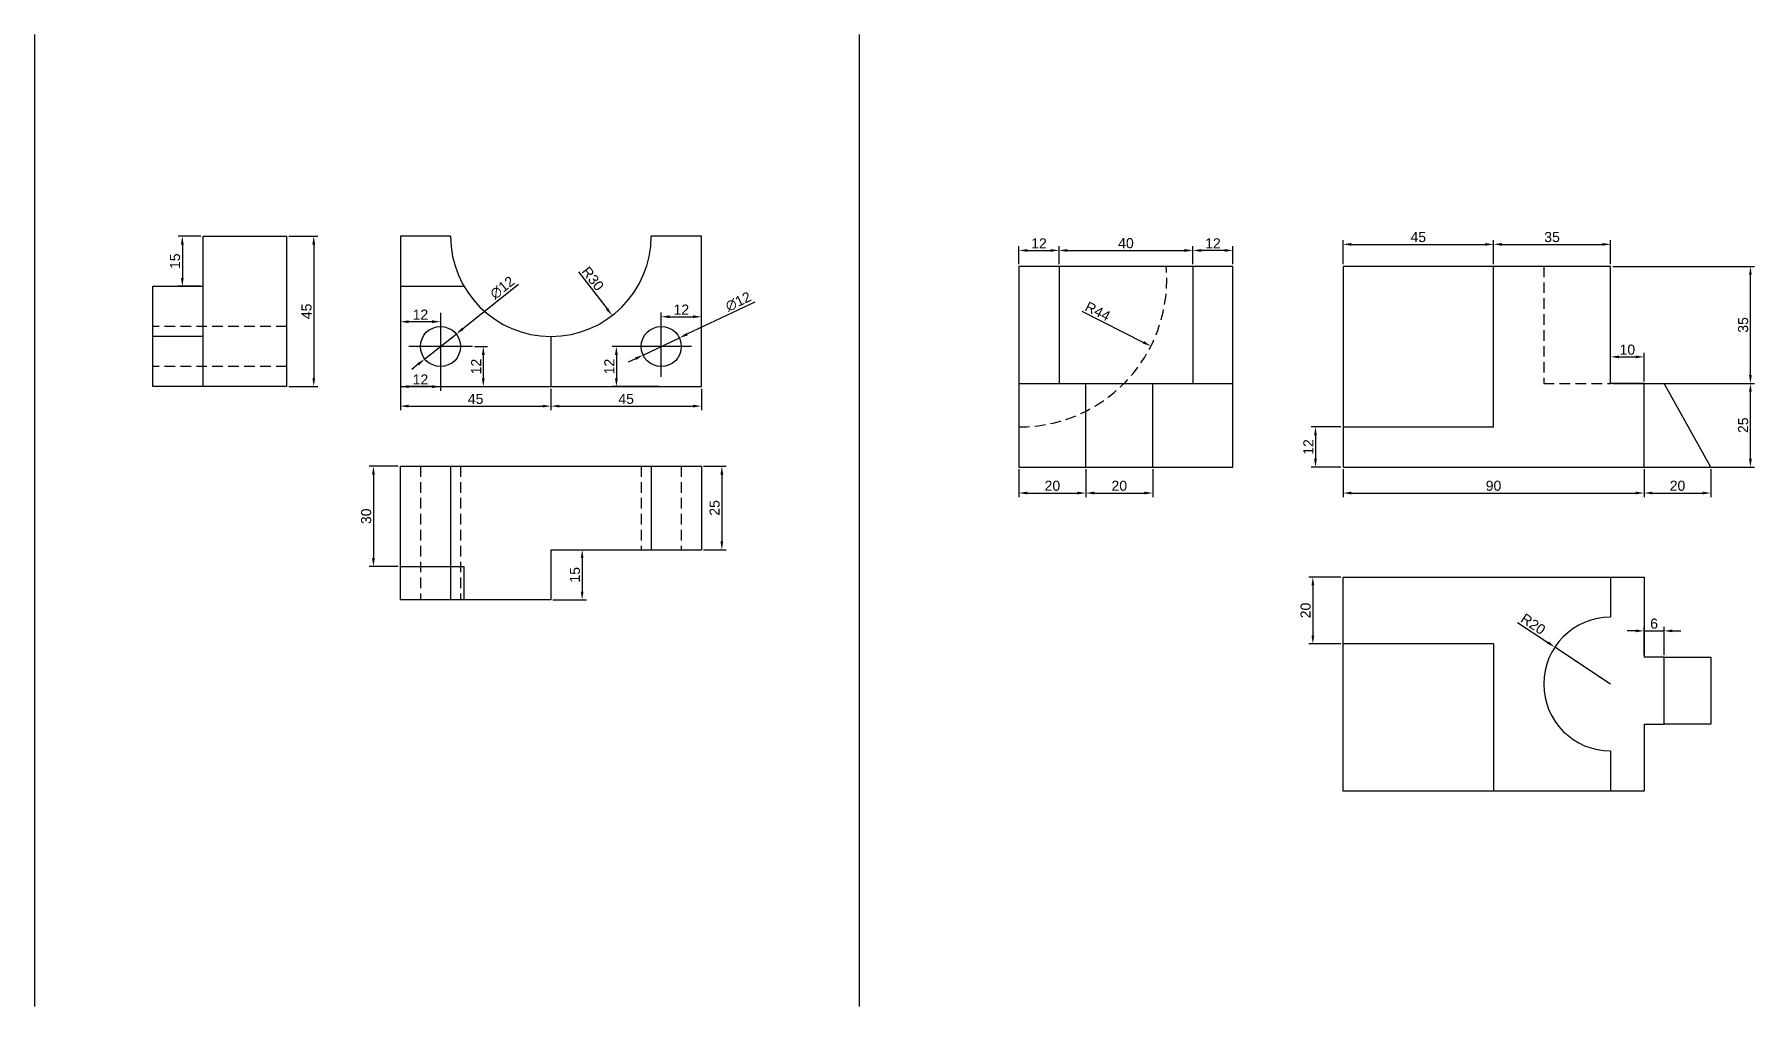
# Model space of a CAD drawing. Header units: millimetres. Extents: x 0 to 8460, y 0 to 1619.
# Drawn here: x 4256 to 4770, y 1328 to 1619 of the extents above; entities that cross this region are included whole.
import ezdxf

# ---------------------------------------------------------------- set-up
doc = ezdxf.new("R2010")
doc.units = ezdxf.units.MM
doc.linetypes.add('HIDDEN2', pattern=[4.7625, 3.175, -1.5875])
doc.styles.get("Standard").update_dxf_attribs({"font": 'arial.ttf'})
doc.dimstyles.new('Copy of ISO-25 2', dxfattribs={"dimtxt": 3, "dimasz": 2.5, "dimexe": 1.25, "dimexo": 0.625, "dimtad": 1, "dimtxsty": 'Standard', "dimcen": 2.5, "dimadec": 0, "dimazin": 0, "dimtfac": 1, "dimtmove": 0, "dimatfit": 3, "dimfxl": 1, "dimarcsym": 0})

msp = doc.modelspace()

# ---------------------------------------------------------------- blocks, each defined once
blk = doc.blocks.new('*D76')
at = {"color": 0, "lineweight": -2, "transparency": 16777216}
for p, q in [((4365.29, 1513.1), (4365.29, 1506.64)), ((4410.29, 1513.1), (4410.29, 1506.64)), ((4367.79, 1507.89), (4407.79, 1507.89))]:
    blk.add_line(p, q, dxfattribs=at)
at = {"color": 0, "transparency": 16777216}
for points in [[(4367.79, 1508.31), (4367.79, 1507.48), (4365.29, 1507.89)], [(4407.79, 1508.31), (4407.79, 1507.48), (4410.29, 1507.89)]]:
    blk.add_solid(points, dxfattribs=at)
at = {"layer": 'Defpoints', "color": 0, "transparency": 16777216}
for p in [(4365.29, 1513.73), (4410.29, 1513.73), (4410.29, 1507.89)]:
    blk.add_point(p, dxfattribs=at)
at = {"color": 0, "transparency": 16777216, "insert": (4387.79, 1510.04), "char_height": 3, "attachment_point": 5}
blk.add_mtext('45', dxfattribs=at)
blk = doc.blocks.new('*D77')
at = {"color": 0, "lineweight": -2, "transparency": 16777216}
for p, q in [((4410.29, 1513.1), (4410.29, 1506.64)), ((4455.29, 1513.1), (4455.29, 1506.64)), ((4412.79, 1507.89), (4452.79, 1507.89))]:
    blk.add_line(p, q, dxfattribs=at)
at = {"color": 0, "transparency": 16777216}
for points in [[(4412.79, 1508.31), (4412.79, 1507.48), (4410.29, 1507.89)], [(4452.79, 1508.31), (4452.79, 1507.48), (4455.29, 1507.89)]]:
    blk.add_solid(points, dxfattribs=at)
at = {"layer": 'Defpoints', "color": 0, "transparency": 16777216}
for p in [(4410.29, 1513.73), (4455.29, 1513.73), (4455.29, 1507.89)]:
    blk.add_point(p, dxfattribs=at)
at = {"color": 0, "transparency": 16777216, "insert": (4432.79, 1510.04), "char_height": 3, "attachment_point": 5}
blk.add_mtext('45', dxfattribs=at)
blk = doc.blocks.new('*D78')
at = {"color": 0, "lineweight": -2, "transparency": 16777216}
for p, q in [((4443.29, 1520.35), (4443.29, 1535.87)), ((4445.79, 1534.62), (4452.79, 1534.62)), ((4455.29, 1520.35), (4455.29, 1535.87))]:
    blk.add_line(p, q, dxfattribs=at)
at = {"color": 0, "transparency": 16777216}
for points in [[(4445.79, 1535.04), (4445.79, 1534.21), (4443.29, 1534.62)], [(4452.79, 1535.04), (4452.79, 1534.21), (4455.29, 1534.62)]]:
    blk.add_solid(points, dxfattribs=at)
at = {"layer": 'Defpoints', "color": 0, "transparency": 16777216}
for p in [(4455.29, 1534.62), (4443.29, 1519.73), (4455.29, 1519.73)]:
    blk.add_point(p, dxfattribs=at)
at = {"color": 0, "transparency": 16777216, "insert": (4449.29, 1536.76), "char_height": 3, "attachment_point": 5}
blk.add_mtext('12', dxfattribs=at)
blk = doc.blocks.new('*D79')
at = {"color": 0, "lineweight": -2, "transparency": 16777216}
for p, q in [((4442.66, 1525.73), (4428.62, 1525.73)), ((4429.87, 1523.23), (4429.87, 1516.23)), ((4442.66, 1513.73), (4428.62, 1513.73))]:
    blk.add_line(p, q, dxfattribs=at)
at = {"color": 0, "transparency": 16777216}
for points in [[(4429.46, 1523.23), (4430.29, 1523.23), (4429.87, 1525.73)], [(4429.46, 1516.23), (4430.29, 1516.23), (4429.87, 1513.73)]]:
    blk.add_solid(points, dxfattribs=at)
at = {"layer": 'Defpoints', "color": 0, "transparency": 16777216}
for p in [(4443.29, 1525.73), (4429.87, 1513.73), (4443.29, 1513.73)]:
    blk.add_point(p, dxfattribs=at)
at = {"color": 0, "transparency": 16777216, "insert": (4427.74, 1519.73), "char_height": 3, "attachment_point": 5, "rotation": 90}
blk.add_mtext('12', dxfattribs=at)
blk = doc.blocks.new('*D80')
at = {"color": 0, "lineweight": -2, "transparency": 16777216}
for p, q in [((4331.9, 1558.73), (4340.64, 1558.73)), ((4339.39, 1556.23), (4339.39, 1516.23)), ((4331.9, 1513.73), (4340.64, 1513.73))]:
    blk.add_line(p, q, dxfattribs=at)
at = {"color": 0, "transparency": 16777216}
for points in [[(4338.98, 1556.23), (4339.81, 1556.23), (4339.39, 1558.73)], [(4338.98, 1516.23), (4339.81, 1516.23), (4339.39, 1513.73)]]:
    blk.add_solid(points, dxfattribs=at)
at = {"layer": 'Defpoints', "color": 0, "transparency": 16777216}
for p in [(4331.28, 1558.73), (4331.28, 1513.73), (4339.39, 1513.73)]:
    blk.add_point(p, dxfattribs=at)
at = {"color": 0, "transparency": 16777216, "insert": (4337.24, 1536.23), "char_height": 3, "attachment_point": 5, "rotation": 90}
blk.add_mtext('45', dxfattribs=at)
blk = doc.blocks.new('*D81')
at = {"color": 0, "lineweight": -2, "transparency": 16777216}
for p, q in [((4305.65, 1558.73), (4298.85, 1558.73)), ((4300.1, 1556.23), (4300.1, 1546.23)), ((4305.65, 1543.73), (4298.85, 1543.73))]:
    blk.add_line(p, q, dxfattribs=at)
at = {"color": 0, "transparency": 16777216}
for points in [[(4299.68, 1556.23), (4300.51, 1556.23), (4300.1, 1558.73)], [(4299.68, 1546.23), (4300.51, 1546.23), (4300.1, 1543.73)]]:
    blk.add_solid(points, dxfattribs=at)
at = {"layer": 'Defpoints', "color": 0, "transparency": 16777216}
for p in [(4306.28, 1558.73), (4300.1, 1543.73), (4306.28, 1543.73)]:
    blk.add_point(p, dxfattribs=at)
at = {"color": 0, "transparency": 16777216, "insert": (4297.94, 1551.23), "char_height": 3, "attachment_point": 5, "rotation": 90}
blk.add_mtext('15', dxfattribs=at)
blk = doc.blocks.new('*D82')
at = {"color": 0, "lineweight": -2, "transparency": 16777216}
for p, q in [((4364.66, 1489.94), (4355.98, 1489.94)), ((4357.23, 1487.44), (4357.23, 1462.44)), ((4364.66, 1459.94), (4355.98, 1459.94))]:
    blk.add_line(p, q, dxfattribs=at)
at = {"color": 0, "transparency": 16777216}
for points in [[(4356.81, 1487.44), (4357.64, 1487.44), (4357.23, 1489.94)], [(4356.81, 1462.44), (4357.64, 1462.44), (4357.23, 1459.94)]]:
    blk.add_solid(points, dxfattribs=at)
at = {"layer": 'Defpoints', "color": 0, "transparency": 16777216}
for p in [(4365.29, 1489.94), (4357.23, 1459.94), (4365.29, 1459.94)]:
    blk.add_point(p, dxfattribs=at)
at = {"color": 0, "transparency": 16777216, "insert": (4355.07, 1474.94), "char_height": 3, "attachment_point": 5, "rotation": 90}
blk.add_mtext('30', dxfattribs=at)
blk = doc.blocks.new('*D83')
at = {"color": 0, "lineweight": -2, "transparency": 16777216}
for p, q in [((4455.91, 1489.94), (4462.66, 1489.94)), ((4461.41, 1487.44), (4461.41, 1467.44)), ((4455.91, 1464.94), (4462.66, 1464.94))]:
    blk.add_line(p, q, dxfattribs=at)
at = {"color": 0, "transparency": 16777216}
for points in [[(4460.99, 1487.44), (4461.82, 1487.44), (4461.41, 1489.94)], [(4460.99, 1467.44), (4461.82, 1467.44), (4461.41, 1464.94)]]:
    blk.add_solid(points, dxfattribs=at)
at = {"layer": 'Defpoints', "color": 0, "transparency": 16777216}
for p in [(4455.29, 1489.94), (4455.29, 1464.94), (4461.41, 1464.94)]:
    blk.add_point(p, dxfattribs=at)
at = {"color": 0, "transparency": 16777216, "insert": (4459.25, 1477.44), "char_height": 3, "attachment_point": 5, "rotation": 90}
blk.add_mtext('25', dxfattribs=at)
blk = doc.blocks.new('*D84')
at = {"color": 0, "lineweight": -2, "transparency": 16777216}
for p, q in [((4410.91, 1464.94), (4420.89, 1464.94)), ((4419.64, 1462.44), (4419.64, 1452.44)), ((4410.91, 1449.94), (4420.89, 1449.94))]:
    blk.add_line(p, q, dxfattribs=at)
at = {"color": 0, "transparency": 16777216}
for points in [[(4419.22, 1462.44), (4420.05, 1462.44), (4419.64, 1464.94)], [(4419.22, 1452.44), (4420.05, 1452.44), (4419.64, 1449.94)]]:
    blk.add_solid(points, dxfattribs=at)
at = {"layer": 'Defpoints', "color": 0, "transparency": 16777216}
for p in [(4410.29, 1464.94), (4410.29, 1449.94), (4419.64, 1449.94)]:
    blk.add_point(p, dxfattribs=at)
at = {"color": 0, "transparency": 16777216, "insert": (4417.48, 1457.44), "char_height": 3, "attachment_point": 5, "rotation": 90}
blk.add_mtext('15', dxfattribs=at)
blk = doc.blocks.new('*D85')
at = {"color": 0, "lineweight": -2, "transparency": 16777216}
blk.add_line((4418.55, 1548.02), (4427.09, 1536.96), dxfattribs=at)
at = {"color": 0, "transparency": 16777216}
blk.add_solid([(4427.42, 1537.21), (4426.76, 1536.7), (4428.62, 1534.98)], dxfattribs=at)
at = {"layer": 'Defpoints', "color": 0, "transparency": 16777216}
for p in [(4410.29, 1558.73), (4428.62, 1534.98)]:
    blk.add_point(p, dxfattribs=at)
at = {"color": 0, "transparency": 16777216, "insert": (4422.83, 1546.01), "char_height": 3, "attachment_point": 5, "rotation": 307.6618}
blk.add_mtext('R30', dxfattribs=at)
blk = doc.blocks.new('*D86')
at = {"color": 0, "lineweight": -2, "transparency": 16777216}
for p, q in [((4387.49, 1525.73), (4391.33, 1525.73)), ((4390.08, 1523.23), (4390.08, 1516.23)), ((4387.49, 1513.73), (4391.33, 1513.73))]:
    blk.add_line(p, q, dxfattribs=at)
at = {"color": 0, "transparency": 16777216}
for points in [[(4389.66, 1523.23), (4390.5, 1523.23), (4390.08, 1525.73)], [(4389.66, 1516.23), (4390.5, 1516.23), (4390.08, 1513.73)]]:
    blk.add_solid(points, dxfattribs=at)
at = {"layer": 'Defpoints', "color": 0, "transparency": 16777216}
for p in [(4386.86, 1525.73), (4386.86, 1513.73), (4390.08, 1513.73)]:
    blk.add_point(p, dxfattribs=at)
at = {"color": 0, "transparency": 16777216, "insert": (4387.95, 1519.73), "char_height": 3, "attachment_point": 5, "rotation": 90}
blk.add_mtext('12', dxfattribs=at)
blk = doc.blocks.new('*D87')
at = {"color": 0, "lineweight": -2, "transparency": 16777216}
for p, q in [((4365.29, 1535.16), (4365.29, 1512.48)), ((4377.29, 1535.16), (4377.29, 1512.48)), ((4374.79, 1513.73), (4367.79, 1513.73))]:
    blk.add_line(p, q, dxfattribs=at)
at = {"color": 0, "transparency": 16777216}
for points in [[(4367.79, 1514.14), (4367.79, 1513.31), (4365.29, 1513.73)], [(4374.79, 1514.14), (4374.79, 1513.31), (4377.29, 1513.73)]]:
    blk.add_solid(points, dxfattribs=at)
at = {"layer": 'Defpoints', "color": 0, "transparency": 16777216}
for p in [(4365.29, 1535.79), (4377.29, 1535.79), (4365.29, 1513.73)]:
    blk.add_point(p, dxfattribs=at)
at = {"color": 0, "transparency": 16777216, "insert": (4371.29, 1515.86), "char_height": 3, "attachment_point": 5}
blk.add_mtext('12', dxfattribs=at)
blk = doc.blocks.new('*D88')
at = {"color": 0, "lineweight": -2, "transparency": 16777216}
for p, q in [((4365.29, 1535.16), (4365.29, 1531.89)), ((4374.79, 1533.14), (4367.79, 1533.14)), ((4377.29, 1535.16), (4377.29, 1531.89))]:
    blk.add_line(p, q, dxfattribs=at)
at = {"color": 0, "transparency": 16777216}
for points in [[(4367.79, 1533.56), (4367.79, 1532.72), (4365.29, 1533.14)], [(4374.79, 1533.56), (4374.79, 1532.72), (4377.29, 1533.14)]]:
    blk.add_solid(points, dxfattribs=at)
at = {"layer": 'Defpoints', "color": 0, "transparency": 16777216}
for p in [(4365.29, 1535.79), (4365.29, 1533.14), (4377.29, 1535.79)]:
    blk.add_point(p, dxfattribs=at)
at = {"color": 0, "transparency": 16777216, "insert": (4371.29, 1535.27), "char_height": 3, "attachment_point": 5}
blk.add_mtext('12', dxfattribs=at)
blk = doc.blocks.new('*D89')
at = {"color": 0, "lineweight": -2, "transparency": 16777216}
for p, q in [((4471.25, 1538.99), (4450.97, 1529.37)), ((4437.87, 1523.15), (4448.71, 1528.3)), ((4435.61, 1522.08), (4433.35, 1521.01))]:
    blk.add_line(p, q, dxfattribs=at)
at = {"color": 0, "transparency": 16777216}
for points in [[(4450.79, 1529.75), (4451.15, 1528.99), (4448.71, 1528.3)], [(4435.43, 1522.46), (4435.79, 1521.71), (4437.87, 1523.15)]]:
    blk.add_solid(points, dxfattribs=at)
at = {"layer": 'Defpoints', "color": 0, "transparency": 16777216}
for p in [(4448.71, 1528.3), (4437.87, 1523.15)]:
    blk.add_point(p, dxfattribs=at)
at = {"color": 0, "transparency": 16777216, "insert": (4466.32, 1539.13), "char_height": 3, "attachment_point": 5, "rotation": 25.3771}
blk.add_mtext('∅12', dxfattribs=at)
blk = doc.blocks.new('*D90')
at = {"color": 0, "lineweight": -2, "transparency": 16777216}
for p, q in [((4400.62, 1544.29), (4383.94, 1531.02)), ((4372.59, 1521.99), (4381.98, 1529.46)), ((4370.64, 1520.43), (4368.68, 1518.88))]:
    blk.add_line(p, q, dxfattribs=at)
at = {"color": 0, "transparency": 16777216}
for points in [[(4383.68, 1531.34), (4384.2, 1530.69), (4381.98, 1529.46)], [(4370.38, 1520.76), (4370.9, 1520.11), (4372.59, 1521.99)]]:
    blk.add_solid(points, dxfattribs=at)
at = {"layer": 'Defpoints', "color": 0, "transparency": 16777216}
for p in [(4381.98, 1529.46), (4372.59, 1521.99)]:
    blk.add_point(p, dxfattribs=at)
at = {"color": 0, "transparency": 16777216, "insert": (4395.78, 1543.31), "char_height": 3, "attachment_point": 5, "rotation": 38.5119}
blk.add_mtext('∅12', dxfattribs=at)
blk = doc.blocks.new('*D91')
at = {"color": 0, "lineweight": -2, "transparency": 16777216}
for p, q in [((4646.5, 1501.67), (4637.64, 1501.67)), ((4638.89, 1499.17), (4638.89, 1492.17)), ((4646.5, 1489.67), (4637.64, 1489.67))]:
    blk.add_line(p, q, dxfattribs=at)
at = {"color": 0, "transparency": 16777216}
for points in [[(4638.47, 1499.17), (4639.31, 1499.17), (4638.89, 1501.67)], [(4638.47, 1492.17), (4639.31, 1492.17), (4638.89, 1489.67)]]:
    blk.add_solid(points, dxfattribs=at)
at = {"layer": 'Defpoints', "color": 0, "transparency": 16777216}
for p in [(4647.13, 1501.67), (4638.89, 1489.67), (4647.13, 1489.67)]:
    blk.add_point(p, dxfattribs=at)
at = {"color": 0, "transparency": 16777216, "insert": (4636.76, 1495.67), "char_height": 3, "attachment_point": 5, "rotation": 90}
blk.add_mtext('12', dxfattribs=at)
blk = doc.blocks.new('*D92')
at = {"color": 0, "lineweight": -2, "transparency": 16777216}
for p, q in [((4602.23, 1550.3), (4602.23, 1555.7)), ((4611.73, 1554.45), (4604.73, 1554.45)), ((4614.23, 1550.3), (4614.23, 1555.7))]:
    blk.add_line(p, q, dxfattribs=at)
at = {"color": 0, "transparency": 16777216}
for points in [[(4604.73, 1554.87), (4604.73, 1554.03), (4602.23, 1554.45)], [(4611.73, 1554.87), (4611.73, 1554.03), (4614.23, 1554.45)]]:
    blk.add_solid(points, dxfattribs=at)
at = {"layer": 'Defpoints', "color": 0, "transparency": 16777216}
for p in [(4602.23, 1554.45), (4602.23, 1549.67), (4614.23, 1549.67)]:
    blk.add_point(p, dxfattribs=at)
at = {"color": 0, "transparency": 16777216, "insert": (4608.23, 1556.58), "char_height": 3, "attachment_point": 5}
blk.add_mtext('12', dxfattribs=at)
blk = doc.blocks.new('*D93')
at = {"color": 0, "lineweight": -2, "transparency": 16777216}
for p, q in [((4550.23, 1550.3), (4550.23, 1555.7)), ((4552.73, 1554.45), (4559.73, 1554.45)), ((4562.23, 1550.3), (4562.23, 1555.7))]:
    blk.add_line(p, q, dxfattribs=at)
at = {"color": 0, "transparency": 16777216}
for points in [[(4552.73, 1554.87), (4552.73, 1554.03), (4550.23, 1554.45)], [(4559.73, 1554.87), (4559.73, 1554.03), (4562.23, 1554.45)]]:
    blk.add_solid(points, dxfattribs=at)
at = {"layer": 'Defpoints', "color": 0, "transparency": 16777216}
for p in [(4562.23, 1554.45), (4550.23, 1549.67), (4562.23, 1549.67)]:
    blk.add_point(p, dxfattribs=at)
at = {"color": 0, "transparency": 16777216, "insert": (4556.23, 1556.58), "char_height": 3, "attachment_point": 5}
blk.add_mtext('12', dxfattribs=at)
blk = doc.blocks.new('*D94')
at = {"color": 0, "lineweight": -2, "transparency": 16777216}
for p, q in [((4562.23, 1550.3), (4562.23, 1555.7)), ((4564.73, 1554.45), (4599.73, 1554.45)), ((4602.23, 1550.3), (4602.23, 1555.7))]:
    blk.add_line(p, q, dxfattribs=at)
at = {"color": 0, "transparency": 16777216}
for points in [[(4564.73, 1554.87), (4564.73, 1554.03), (4562.23, 1554.45)], [(4599.73, 1554.87), (4599.73, 1554.03), (4602.23, 1554.45)]]:
    blk.add_solid(points, dxfattribs=at)
at = {"layer": 'Defpoints', "color": 0, "transparency": 16777216}
for p in [(4602.23, 1554.45), (4562.23, 1549.67), (4602.23, 1549.67)]:
    blk.add_point(p, dxfattribs=at)
at = {"color": 0, "transparency": 16777216, "insert": (4582.23, 1556.61), "char_height": 3, "attachment_point": 5}
blk.add_mtext('40', dxfattribs=at)
blk = doc.blocks.new('*D95')
at = {"color": 0, "lineweight": -2, "transparency": 16777216}
for p, q in [((4570.23, 1489.05), (4570.23, 1480.65)), ((4590.23, 1489.05), (4590.23, 1480.65)), ((4572.73, 1481.9), (4587.73, 1481.9))]:
    blk.add_line(p, q, dxfattribs=at)
at = {"color": 0, "transparency": 16777216}
for points in [[(4572.73, 1482.32), (4572.73, 1481.49), (4570.23, 1481.9)], [(4587.73, 1482.32), (4587.73, 1481.49), (4590.23, 1481.9)]]:
    blk.add_solid(points, dxfattribs=at)
at = {"layer": 'Defpoints', "color": 0, "transparency": 16777216}
for p in [(4570.23, 1489.67), (4590.23, 1489.67), (4590.23, 1481.9)]:
    blk.add_point(p, dxfattribs=at)
at = {"color": 0, "transparency": 16777216, "insert": (4580.23, 1484.06), "char_height": 3, "attachment_point": 5}
blk.add_mtext('20', dxfattribs=at)
blk = doc.blocks.new('*D96')
at = {"color": 0, "lineweight": -2, "transparency": 16777216}
for p, q in [((4550.23, 1489.05), (4550.23, 1480.65)), ((4570.23, 1489.05), (4570.23, 1480.65)), ((4552.73, 1481.9), (4567.73, 1481.9))]:
    blk.add_line(p, q, dxfattribs=at)
at = {"color": 0, "transparency": 16777216}
for points in [[(4552.73, 1482.32), (4552.73, 1481.49), (4550.23, 1481.9)], [(4567.73, 1482.32), (4567.73, 1481.49), (4570.23, 1481.9)]]:
    blk.add_solid(points, dxfattribs=at)
at = {"layer": 'Defpoints', "color": 0, "transparency": 16777216}
for p in [(4550.23, 1489.67), (4570.23, 1489.67), (4570.23, 1481.9)]:
    blk.add_point(p, dxfattribs=at)
at = {"color": 0, "transparency": 16777216, "insert": (4560.23, 1484.06), "char_height": 3, "attachment_point": 5}
blk.add_mtext('20', dxfattribs=at)
blk = doc.blocks.new('*D97')
at = {"color": 0, "lineweight": -2, "transparency": 16777216}
for p, q in [((4647.13, 1489.05), (4647.13, 1480.65)), ((4737.13, 1489.05), (4737.13, 1480.65)), ((4649.63, 1481.9), (4734.63, 1481.9))]:
    blk.add_line(p, q, dxfattribs=at)
at = {"color": 0, "transparency": 16777216}
for points in [[(4649.63, 1482.32), (4649.63, 1481.49), (4647.13, 1481.9)], [(4734.63, 1482.32), (4734.63, 1481.49), (4737.13, 1481.9)]]:
    blk.add_solid(points, dxfattribs=at)
at = {"layer": 'Defpoints', "color": 0, "transparency": 16777216}
for p in [(4647.13, 1489.67), (4737.13, 1489.67), (4737.13, 1481.9)]:
    blk.add_point(p, dxfattribs=at)
at = {"color": 0, "transparency": 16777216, "insert": (4692.13, 1484.06), "char_height": 3, "attachment_point": 5}
blk.add_mtext('90', dxfattribs=at)
blk = doc.blocks.new('*D98')
at = {"color": 0, "lineweight": -2, "transparency": 16777216}
for p, q in [((4737.13, 1489.05), (4737.13, 1480.65)), ((4757.13, 1489.05), (4757.13, 1480.65)), ((4739.63, 1481.9), (4754.63, 1481.9))]:
    blk.add_line(p, q, dxfattribs=at)
at = {"color": 0, "transparency": 16777216}
for points in [[(4739.63, 1482.32), (4739.63, 1481.49), (4737.13, 1481.9)], [(4754.63, 1482.32), (4754.63, 1481.49), (4757.13, 1481.9)]]:
    blk.add_solid(points, dxfattribs=at)
at = {"layer": 'Defpoints', "color": 0, "transparency": 16777216}
for p in [(4737.13, 1489.67), (4757.13, 1489.67), (4757.13, 1481.9)]:
    blk.add_point(p, dxfattribs=at)
at = {"color": 0, "transparency": 16777216, "insert": (4747.13, 1484.06), "char_height": 3, "attachment_point": 5}
blk.add_mtext('20', dxfattribs=at)
blk = doc.blocks.new('*D99')
at = {"color": 0, "lineweight": -2, "transparency": 16777216}
for p, q in [((4734.63, 1440.67), (4732.13, 1440.67)), ((4737.13, 1433.39), (4737.13, 1441.92)), ((4737.13, 1440.67), (4743.13, 1440.67)), ((4743.13, 1433.39), (4743.13, 1441.92)), ((4745.63, 1440.67), (4748.13, 1440.67))]:
    blk.add_line(p, q, dxfattribs=at)
at = {"color": 0, "transparency": 16777216}
for points in [[(4734.63, 1441.09), (4734.63, 1440.25), (4737.13, 1440.67)], [(4745.63, 1441.09), (4745.63, 1440.25), (4743.13, 1440.67)]]:
    blk.add_solid(points, dxfattribs=at)
at = {"layer": 'Defpoints', "color": 0, "transparency": 16777216}
for p in [(4743.13, 1440.67), (4737.13, 1432.77), (4743.13, 1432.77)]:
    blk.add_point(p, dxfattribs=at)
at = {"color": 0, "transparency": 16777216, "insert": (4740.13, 1442.83), "char_height": 3, "attachment_point": 5}
blk.add_mtext('6', dxfattribs=at)
blk = doc.blocks.new('*D100')
at = {"color": 0, "lineweight": -2, "transparency": 16777216}
for p, q in [((4699.28, 1443.22), (4708.37, 1437.2)), ((4727.13, 1424.77), (4710.46, 1435.82))]:
    blk.add_line(p, q, dxfattribs=at)
at = {"color": 0, "transparency": 16777216}
blk.add_solid([(4708.6, 1437.54), (4708.14, 1436.85), (4710.46, 1435.82)], dxfattribs=at)
at = {"layer": 'Defpoints', "color": 0, "transparency": 16777216}
for p in [(4710.46, 1435.82), (4727.13, 1424.77)]:
    blk.add_point(p, dxfattribs=at)
at = {"color": 0, "transparency": 16777216, "insert": (4703.97, 1442.7), "char_height": 3, "attachment_point": 5, "rotation": 326.4709}
blk.add_mtext('R20', dxfattribs=at)
blk = doc.blocks.new('*D101')
at = {"color": 0, "lineweight": -2, "transparency": 16777216}
for p, q in [((4646.5, 1456.77), (4636.86, 1456.77)), ((4638.11, 1454.27), (4638.11, 1439.27)), ((4646.5, 1436.77), (4636.86, 1436.77))]:
    blk.add_line(p, q, dxfattribs=at)
at = {"color": 0, "transparency": 16777216}
for points in [[(4637.69, 1454.27), (4638.52, 1454.27), (4638.11, 1456.77)], [(4637.69, 1439.27), (4638.52, 1439.27), (4638.11, 1436.77)]]:
    blk.add_solid(points, dxfattribs=at)
at = {"layer": 'Defpoints', "color": 0, "transparency": 16777216}
for p in [(4647.13, 1456.77), (4638.11, 1436.77), (4647.13, 1436.77)]:
    blk.add_point(p, dxfattribs=at)
at = {"color": 0, "transparency": 16777216, "insert": (4635.95, 1446.77), "char_height": 3, "attachment_point": 5, "rotation": 90}
blk.add_mtext('20', dxfattribs=at)
blk = doc.blocks.new('*D102')
at = {"color": 0, "lineweight": -2, "transparency": 16777216}
for p, q in [((4647.13, 1550.3), (4647.13, 1557.53)), ((4649.63, 1556.28), (4689.63, 1556.28)), ((4692.13, 1550.3), (4692.13, 1557.53))]:
    blk.add_line(p, q, dxfattribs=at)
at = {"color": 0, "transparency": 16777216}
for points in [[(4649.63, 1556.69), (4649.63, 1555.86), (4647.13, 1556.28)], [(4689.63, 1556.69), (4689.63, 1555.86), (4692.13, 1556.28)]]:
    blk.add_solid(points, dxfattribs=at)
at = {"layer": 'Defpoints', "color": 0, "transparency": 16777216}
for p in [(4692.13, 1556.28), (4647.13, 1549.67), (4692.13, 1549.67)]:
    blk.add_point(p, dxfattribs=at)
at = {"color": 0, "transparency": 16777216, "insert": (4669.63, 1558.43), "char_height": 3, "attachment_point": 5}
blk.add_mtext('45', dxfattribs=at)
blk = doc.blocks.new('*D103')
at = {"color": 0, "lineweight": -2, "transparency": 16777216}
for p, q in [((4692.13, 1550.3), (4692.13, 1557.53)), ((4694.63, 1556.28), (4724.63, 1556.28)), ((4727.13, 1550.3), (4727.13, 1557.53))]:
    blk.add_line(p, q, dxfattribs=at)
at = {"color": 0, "transparency": 16777216}
for points in [[(4694.63, 1556.69), (4694.63, 1555.86), (4692.13, 1556.28)], [(4724.63, 1556.69), (4724.63, 1555.86), (4727.13, 1556.28)]]:
    blk.add_solid(points, dxfattribs=at)
at = {"layer": 'Defpoints', "color": 0, "transparency": 16777216}
for p in [(4727.13, 1556.28), (4692.13, 1549.67), (4727.13, 1549.67)]:
    blk.add_point(p, dxfattribs=at)
at = {"color": 0, "transparency": 16777216, "insert": (4709.63, 1558.43), "char_height": 3, "attachment_point": 5}
blk.add_mtext('35', dxfattribs=at)
blk = doc.blocks.new('*D104')
at = {"color": 0, "lineweight": -2, "transparency": 16777216}
for p, q in [((4727.13, 1515.3), (4727.13, 1523.86)), ((4729.63, 1522.61), (4734.63, 1522.61)), ((4737.13, 1515.3), (4737.13, 1523.86))]:
    blk.add_line(p, q, dxfattribs=at)
at = {"color": 0, "transparency": 16777216}
for points in [[(4729.63, 1523.03), (4729.63, 1522.2), (4727.13, 1522.61)], [(4734.63, 1523.03), (4734.63, 1522.2), (4737.13, 1522.61)]]:
    blk.add_solid(points, dxfattribs=at)
at = {"layer": 'Defpoints', "color": 0, "transparency": 16777216}
for p in [(4737.13, 1522.61), (4727.13, 1514.67), (4737.13, 1514.67)]:
    blk.add_point(p, dxfattribs=at)
at = {"color": 0, "transparency": 16777216, "insert": (4732.13, 1524.77), "char_height": 3, "attachment_point": 5}
blk.add_mtext('10', dxfattribs=at)
blk = doc.blocks.new('*D105')
at = {"color": 0, "lineweight": -2, "transparency": 16777216}
blk.add_line((4569.07, 1536.25), (4587.46, 1526.97), dxfattribs=at)
at = {"color": 0, "transparency": 16777216}
blk.add_solid([(4587.65, 1527.34), (4587.27, 1526.6), (4589.69, 1525.84)], dxfattribs=at)
at = {"layer": 'Defpoints', "color": 0, "transparency": 16777216}
for p in [(4550.41, 1545.67), (4589.69, 1525.84)]:
    blk.add_point(p, dxfattribs=at)
at = {"color": 0, "transparency": 16777216, "insert": (4573.78, 1536.25), "char_height": 3, "attachment_point": 5, "rotation": 333.2132}
blk.add_mtext('R44', dxfattribs=at)
blk = doc.blocks.new('*D106')
at = {"color": 0, "lineweight": -2, "transparency": 16777216}
for p, q in [((4727.75, 1549.67), (4770.18, 1549.67)), ((4768.93, 1517.17), (4768.93, 1547.17)), ((4727.75, 1514.67), (4770.18, 1514.67))]:
    blk.add_line(p, q, dxfattribs=at)
at = {"color": 0, "transparency": 16777216}
for points in [[(4768.52, 1547.17), (4769.35, 1547.17), (4768.93, 1549.67)], [(4768.52, 1517.17), (4769.35, 1517.17), (4768.93, 1514.67)]]:
    blk.add_solid(points, dxfattribs=at)
at = {"layer": 'Defpoints', "color": 0, "transparency": 16777216}
for p in [(4727.13, 1549.67), (4768.93, 1549.67), (4727.13, 1514.67)]:
    blk.add_point(p, dxfattribs=at)
at = {"color": 0, "transparency": 16777216, "insert": (4766.77, 1532.17), "char_height": 3, "attachment_point": 5, "rotation": 90}
blk.add_mtext('35', dxfattribs=at)
blk = doc.blocks.new('*D107')
at = {"color": 0, "lineweight": -2, "transparency": 16777216}
for p, q in [((4737.75, 1514.67), (4770.18, 1514.67)), ((4768.93, 1492.17), (4768.93, 1512.17)), ((4737.75, 1489.67), (4770.18, 1489.67))]:
    blk.add_line(p, q, dxfattribs=at)
at = {"color": 0, "transparency": 16777216}
for points in [[(4768.52, 1512.17), (4769.35, 1512.17), (4768.93, 1514.67)], [(4768.52, 1492.17), (4769.35, 1492.17), (4768.93, 1489.67)]]:
    blk.add_solid(points, dxfattribs=at)
at = {"layer": 'Defpoints', "color": 0, "transparency": 16777216}
for p in [(4737.13, 1514.67), (4768.93, 1514.67), (4737.13, 1489.67)]:
    blk.add_point(p, dxfattribs=at)
at = {"color": 0, "transparency": 16777216, "insert": (4766.78, 1502.17), "char_height": 3, "attachment_point": 5, "rotation": 90}
blk.add_mtext('25', dxfattribs=at)

# ---------------------------------------------------------------- dimensions: what is measured, and where the dimension line sits
for base, p1, p2, picture, middle in [((4300.098, 1543.726), (4306.279, 1558.726), (4306.279, 1543.726), '*D81', (4297.941, 1551.226)), ((4339.394, 1513.726), (4331.279, 1558.726), (4331.279, 1513.726), '*D80', (4337.243, 1536.226)), ((4768.932, 1549.672), (4727.128, 1514.672), (4727.128, 1549.672), '*D106', (4766.774, 1532.172)), ((4390.081, 1513.726), (4386.862, 1525.726), (4386.862, 1513.726), '*D86', (4387.95, 1519.726)), ((4429.872, 1513.726), (4443.288, 1525.726), (4443.288, 1513.726), '*D79', (4427.741, 1519.726)), ((4768.932, 1514.672), (4737.128, 1489.672), (4737.128, 1514.672), '*D107', (4766.775, 1502.172)), ((4638.891, 1489.672), (4647.128, 1501.672), (4647.128, 1489.672), '*D91', (4636.76, 1495.672)), ((4357.225, 1459.944), (4365.288, 1489.944), (4365.288, 1459.944), '*D82', (4355.067, 1474.944)), ((4461.408, 1464.944), (4455.288, 1489.944), (4455.288, 1464.944), '*D83', (4459.251, 1477.444)), ((4419.635, 1449.944), (4410.288, 1464.944), (4410.288, 1449.944), '*D84', (4417.479, 1457.444)), ((4638.108, 1436.768), (4647.128, 1456.768), (4647.128, 1436.768), '*D101', (4635.951, 1446.768))]:
    dim = msp.add_linear_dim(base=base, p1=p1, p2=p2, angle=90, dimstyle='Copy of ISO-25 2')
    dim.commit()
    dim.dimension.update_dxf_attribs({"geometry": picture, "text_midpoint": middle})
for center, mpoint, picture, middle in [((4410.288, 1558.726), (4428.618, 1534.977), '*D85', (4421.121, 1544.69)), ((4550.412, 1545.671), (4589.69, 1525.842), '*D105', (4572.826, 1534.355))]:
    dim = msp.add_radius_dim(center=center, mpoint=mpoint, dimstyle='Copy of ISO-25 2')
    dim.commit()
    dim.dimension.update_dxf_attribs({"geometry": picture, "text_midpoint": middle, "dimtype": 164})
for base, p1, p2, picture, middle in [((4562.229, 1554.449), (4550.229, 1549.672), (4562.229, 1549.672), '*D93', (4556.229, 1556.581)), ((4602.229, 1554.449), (4562.229, 1549.672), (4602.229, 1549.672), '*D94', (4582.229, 1556.606)), ((4602.229, 1554.449), (4614.229, 1549.672), (4602.229, 1549.672), '*D92', (4608.229, 1556.581)), ((4692.128, 1556.276), (4647.128, 1549.672), (4692.128, 1549.672), '*D102', (4669.628, 1558.427)), ((4727.128, 1556.276), (4692.128, 1549.672), (4727.128, 1549.672), '*D103', (4709.628, 1558.434)), ((4455.288, 1534.625), (4443.288, 1519.726), (4455.288, 1519.726), '*D78', (4449.288, 1536.756)), ((4365.288, 1533.14), (4377.288, 1535.788), (4365.288, 1535.788), '*D88', (4371.288, 1535.271)), ((4365.288, 1513.726), (4377.288, 1535.788), (4365.288, 1535.788), '*D87', (4371.288, 1515.857)), ((4737.128, 1522.612), (4727.128, 1514.672), (4737.128, 1514.672), '*D104', (4732.128, 1524.769)), ((4410.288, 1507.894), (4365.288, 1513.726), (4410.288, 1513.726), '*D76', (4387.788, 1510.045)), ((4455.288, 1507.894), (4410.288, 1513.726), (4455.288, 1513.726), '*D77', (4432.788, 1510.045)), ((4570.229, 1481.902), (4550.229, 1489.672), (4570.229, 1489.672), '*D96', (4560.229, 1484.059)), ((4590.229, 1481.902), (4570.229, 1489.672), (4590.229, 1489.672), '*D95', (4580.229, 1484.059)), ((4737.128, 1481.902), (4647.128, 1489.672), (4737.128, 1489.672), '*D97', (4692.128, 1484.059)), ((4757.128, 1481.902), (4737.128, 1489.672), (4757.128, 1489.672), '*D98', (4747.128, 1484.059)), ((4743.128, 1440.671), (4737.128, 1432.768), (4743.128, 1432.768), '*D99', (4740.128, 1442.828))]:
    dim = msp.add_linear_dim(base=base, p1=p1, p2=p2, dimstyle='Copy of ISO-25 2')
    dim.commit()
    dim.dimension.update_dxf_attribs({"geometry": picture, "text_midpoint": middle})
for p1, p2, picture, middle in [((4372.593, 1521.99), (4381.983, 1529.462), '*D90', (4397.18, 1541.555)), ((4437.867, 1523.155), (4448.709, 1528.298), '*D89', (4467.278, 1537.106))]:
    dim = msp.add_diameter_dim_2p(p1=p1, p2=p2, dimstyle='Copy of ISO-25 2')
    dim.commit()
    dim.dimension.update_dxf_attribs({"geometry": picture, "text_midpoint": middle, "dimtype": 163})
dim = msp.add_radius_dim(center=(4727.128, 1424.768), mpoint=(4710.456, 1435.816), dimstyle='Copy of ISO-25 2')
dim.commit()
dim.dimension.update_dxf_attribs({"geometry": '*D100', "text_midpoint": (4703.974, 1442.697)})

# ---------------------------------------------------------------- linework, layer by layer
for p, q in [((4255.869, 1619.069), (4255.869, 1328.3)), ((4502.499, 1619.069), (4502.499, 1328.3)), ((4306.279, 1558.726), (4331.279, 1558.726)), ((4306.279, 1513.726), (4306.279, 1558.726)), ((4331.279, 1558.726), (4331.279, 1513.726)), ((4365.288, 1558.726), (4365.288, 1513.726)), ((4380.288, 1558.726), (4365.288, 1558.726)), ((4455.288, 1558.726), (4440.288, 1558.726)), ((4455.288, 1513.726), (4455.288, 1558.726)), ((4614.229, 1549.672), (4602.229, 1549.672)), ((4291.279, 1513.726), (4291.279, 1543.726)), ((4291.279, 1543.726), (4306.279, 1543.726)), ((4365.288, 1543.726), (4384.307, 1543.726)), ((4377.288, 1535.788), (4377.288, 1516.644)), ((4443.288, 1516.644), (4443.288, 1535.788)), ((4306.279, 1528.726), (4291.279, 1528.726)), ((4410.288, 1528.726), (4410.288, 1513.726)), ((4386.862, 1525.726), (4367.868, 1525.726)), ((4452.287, 1525.726), (4433.293, 1525.726)), ((4331.279, 1513.726), (4291.279, 1513.726)), ((4365.288, 1513.726), (4455.288, 1513.726)), ((4737.128, 1514.672), (4727.128, 1514.672)), ((4737.128, 1514.672), (4743.128, 1514.672)), ((4365.288, 1489.944), (4455.288, 1489.944)), ((4365.288, 1449.944), (4365.288, 1489.944)), ((4380.288, 1489.944), (4380.288, 1449.944)), ((4440.288, 1489.944), (4440.288, 1464.944)), ((4455.288, 1489.944), (4455.288, 1464.944)), ((4737.128, 1489.672), (4757.128, 1489.672)), ((4410.288, 1464.944), (4410.288, 1449.944)), ((4410.288, 1464.944), (4440.288, 1464.944)), ((4440.288, 1464.944), (4455.288, 1464.944)), ((4365.288, 1459.944), (4384.307, 1459.944)), ((4384.307, 1459.944), (4384.307, 1449.944)), ((4410.288, 1449.944), (4365.288, 1449.944)), ((4737.128, 1412.768), (4743.128, 1412.768))]:
    msp.add_line(p, q)
at = {"lineweight": 30}
for p, q in [((4614.229, 1549.672), (4550.229, 1549.672)), ((4550.229, 1549.672), (4550.229, 1489.672)), ((4562.229, 1549.672), (4562.229, 1514.672)), ((4602.229, 1549.672), (4602.229, 1514.672)), ((4614.229, 1489.672), (4614.229, 1549.672)), ((4727.128, 1549.672), (4647.128, 1549.672)), ((4647.128, 1549.672), (4647.128, 1489.672)), ((4692.128, 1501.672), (4692.128, 1549.672)), ((4727.128, 1514.672), (4727.128, 1549.672)), ((4550.229, 1514.672), (4614.229, 1514.672)), ((4570.229, 1489.672), (4570.229, 1514.672)), ((4590.229, 1489.672), (4590.229, 1514.672)), ((4737.128, 1489.672), (4737.128, 1514.672)), ((4757.128, 1489.672), (4743.128, 1514.672)), ((4647.128, 1501.672), (4692.128, 1501.672)), ((4550.229, 1489.672), (4614.229, 1489.672)), ((4647.128, 1489.672), (4737.128, 1489.672)), ((4647.128, 1456.768), (4737.128, 1456.768)), ((4647.128, 1392.768), (4647.128, 1456.768)), ((4727.128, 1456.768), (4727.128, 1444.768)), ((4737.128, 1456.768), (4737.128, 1432.768)), ((4692.128, 1436.768), (4647.128, 1436.768)), ((4692.128, 1436.768), (4692.128, 1392.768)), ((4743.128, 1432.768), (4737.128, 1432.768)), ((4743.128, 1412.768), (4743.128, 1432.768)), ((4743.128, 1432.768), (4757.128, 1432.768)), ((4757.128, 1432.768), (4757.128, 1412.768)), ((4757.128, 1432.768), (4757.128, 1412.768)), ((4737.128, 1412.768), (4737.128, 1392.768)), ((4757.128, 1412.768), (4743.128, 1412.768)), ((4727.128, 1404.768), (4727.128, 1392.768)), ((4737.128, 1392.768), (4647.128, 1392.768))]:
    msp.add_line(p, q, dxfattribs=at)
at = {"linetype": 'HIDDEN2'}
for p, q in [((4707.128, 1549.672), (4707.128, 1514.672)), ((4331.279, 1531.726), (4291.279, 1531.726)), ((4331.279, 1519.726), (4291.279, 1519.726)), ((4707.128, 1514.672), (4727.128, 1514.672)), ((4371.288, 1489.944), (4371.288, 1449.944)), ((4383.288, 1489.944), (4383.288, 1449.944)), ((4437.288, 1489.944), (4437.288, 1464.944)), ((4449.288, 1489.944), (4449.288, 1464.944))]:
    msp.add_line(p, q, dxfattribs=at)
for centre in [(4377.288, 1525.726), (4443.288, 1525.726)]:
    msp.add_circle(centre, 6)
msp.add_arc((4410.288, 1558.726), 30, 180, 0)
msp.add_arc((4550.412, 1545.671), 44, 269.7627, 5.2164, dxfattribs=at)
at = {"lineweight": 30}
msp.add_arc((4727.128, 1424.768), 20, 90, 270, dxfattribs=at)

msp.set_redraw_order([(e.dxf.handle, doc.entitydb.next_handle()) for e in msp.query("TEXT MTEXT ATTDEF DIMENSION ARC_DIMENSION")])  # texts and dimensions are drawn at this point

doc.saveas('drawing.dxf')
